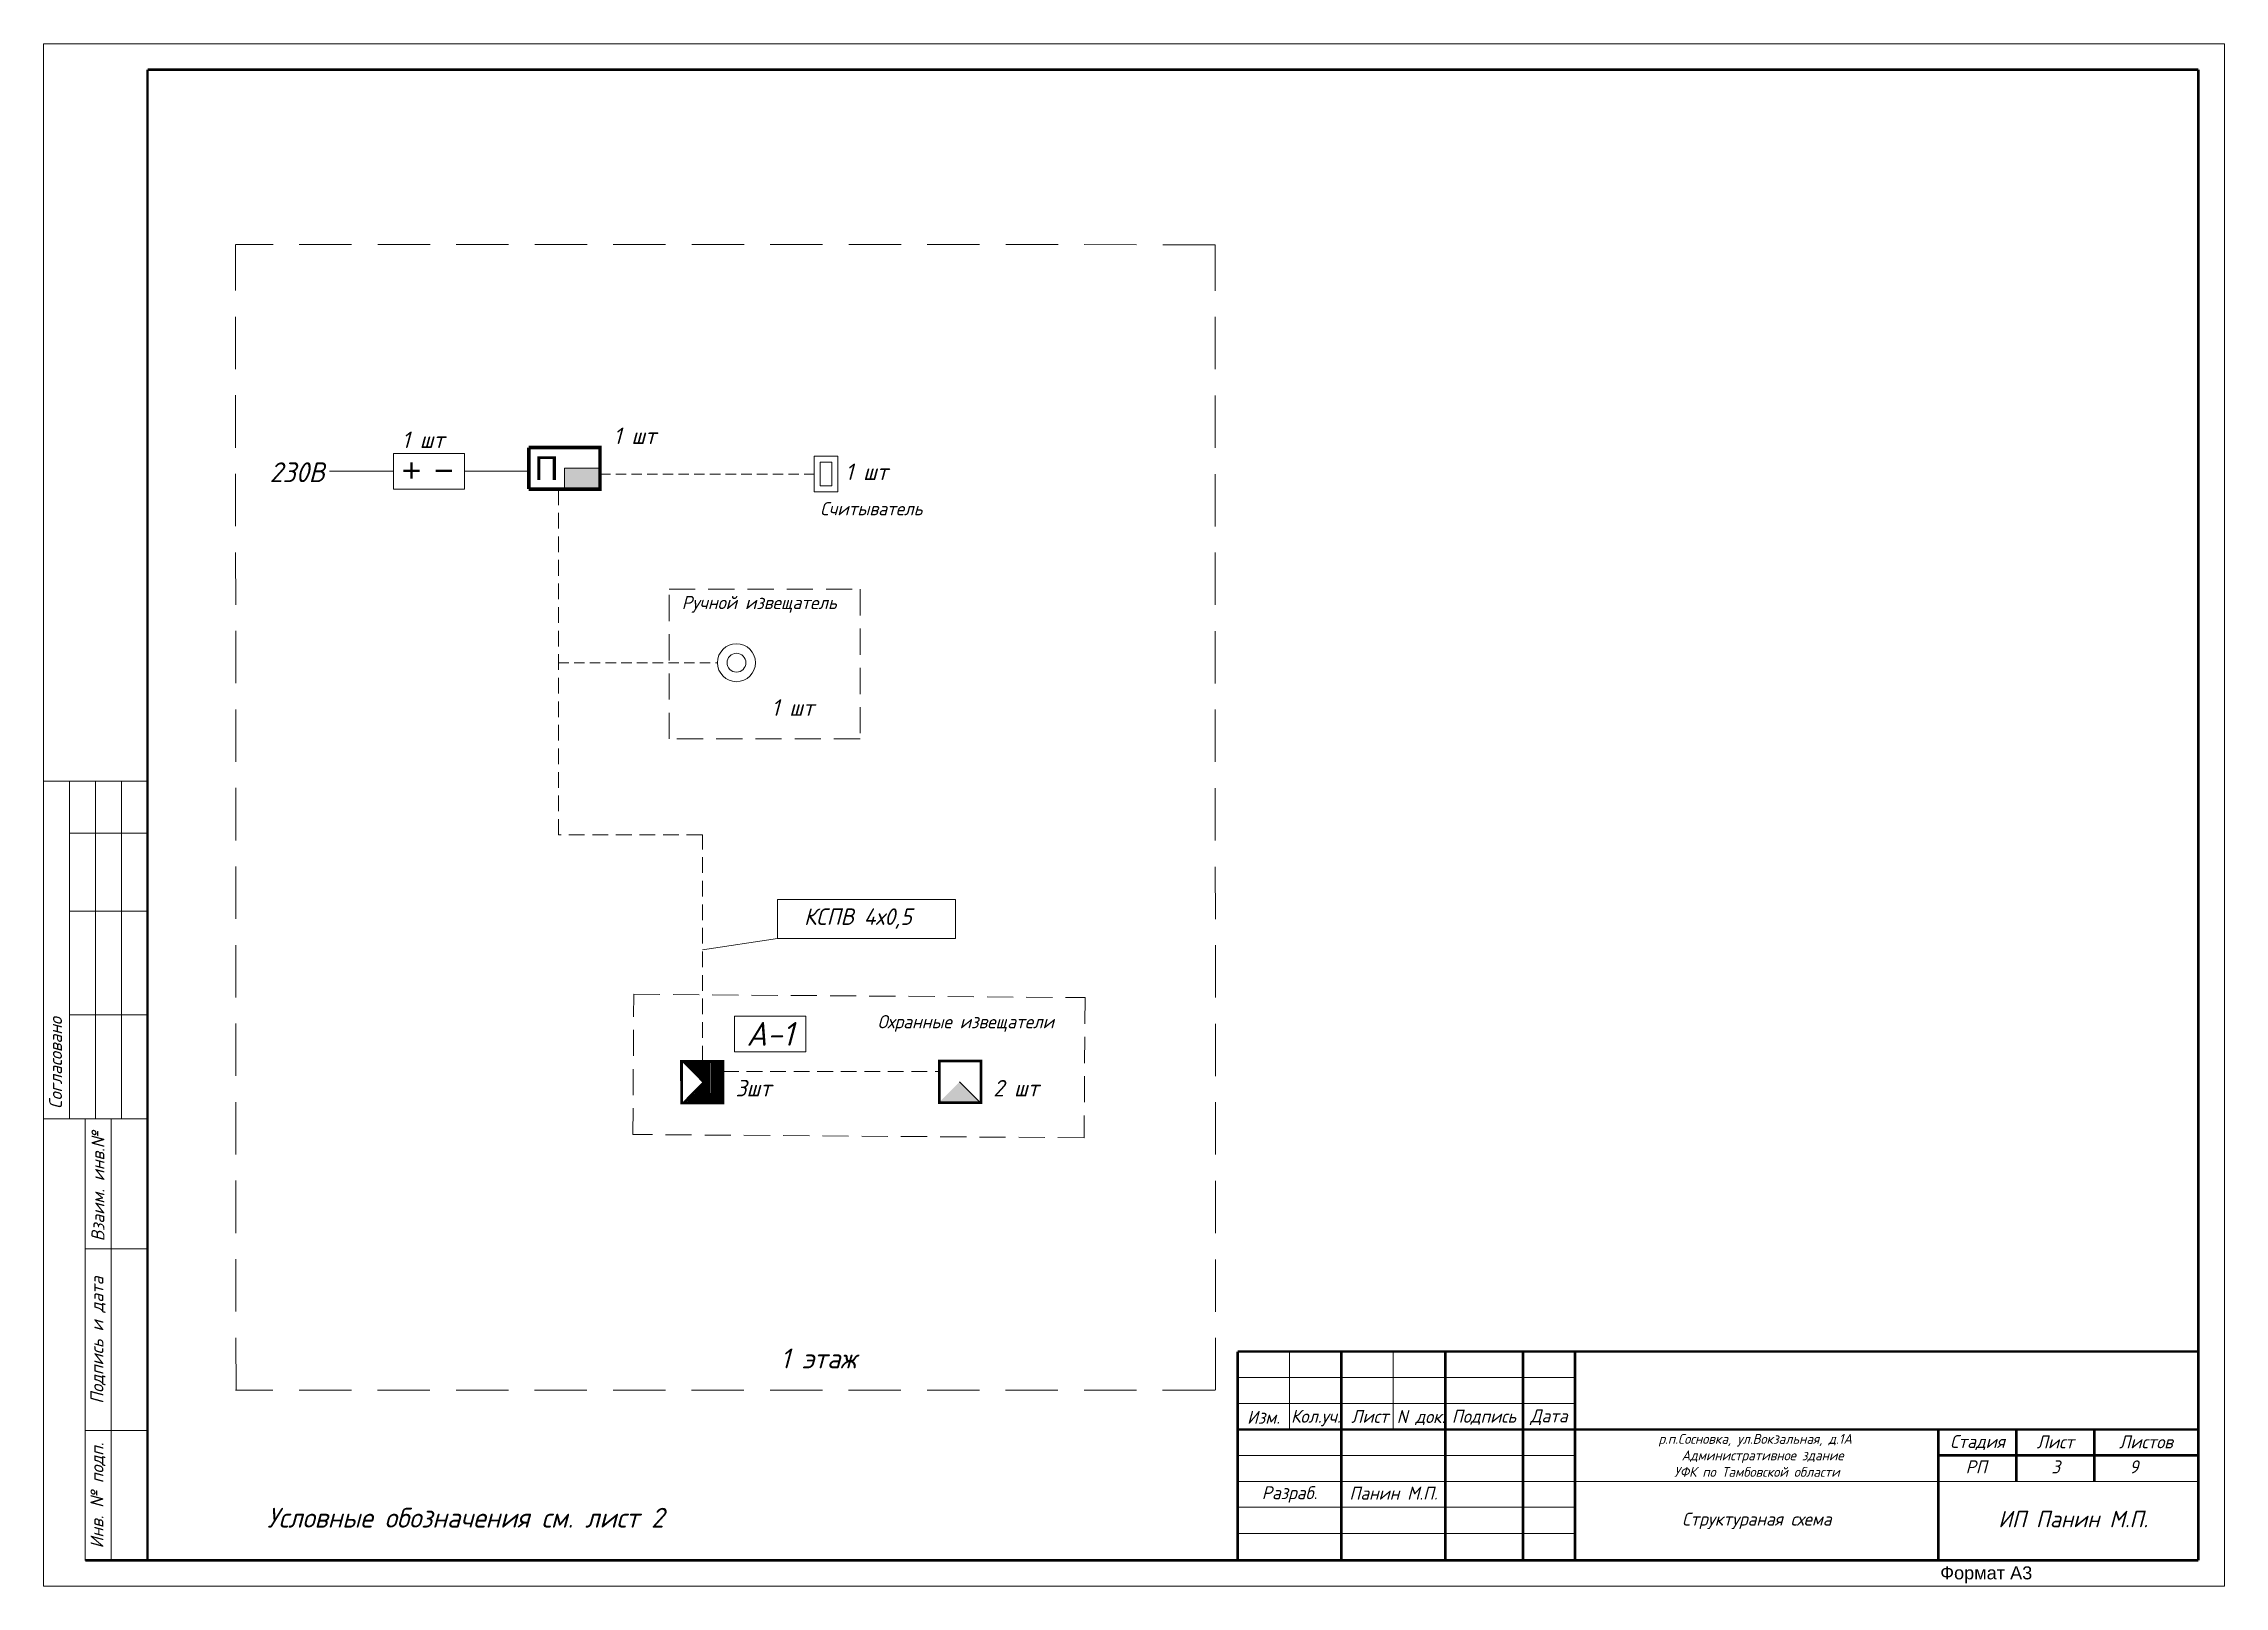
# Model space of a CAD drawing. Header units: inches. Extents: x -24 to 3888, y 393 to 1828.
# Drawn here: x 2818 to 2950.3, y 1399.9 to 1493.5 of the extents above; entities that cross this region are included whole.
import ezdxf

# ---------------------------------------------------------------- set-up
doc = ezdxf.new("R2010")
doc.units = ezdxf.units.IN
doc.header["$MEASUREMENT"] = 0
doc.linetypes.add('HIDDEN2', pattern=[4.7625, 3.175, -1.5875])
doc.linetypes.add('НЕВИДИМАЯ', pattern=[9.525, 6.35, -3.175])
doc.layers.get('0').transparency = 0.7
doc.layers.add('DESC', color=7, linetype='Continuous')
doc.styles.get("Standard").update_dxf_attribs({"font": 'GOST_Common Italic_0.ttf'})

msp = doc.modelspace()

# ---------------------------------------------------------------- texts
at = {"layer": 'DESC', "color": 0}
for s, p in [('Кол.уч.', (2893.7, 1409.82)), ('Лист', (2897.35, 1409.81)), ('N док.', (2900.12, 1409.8)), ('РП', (2934.63, 1406.75)), ('3', (2939.83, 1406.75)), ('9', (2944.56, 1406.75))]:
    msp.add_text(s, height=0.787, dxfattribs=at).set_placement(p)
at = {"layer": 'DESC', "color": 0, "attachment_point": 1}
for s, width, heights, insert, char_height in [('1 шт ', 6.4521, [0], (2839.76, 1469.93), 1), ('1 шт ', 6.4521, [0], (2852.6, 1470.17), 1), ('230В', 0.7525, [0], (2831.74, 1468.06), 1.2), ('1 шт ', 6.4521, [0], (2866.66, 1467.99), 1), ('Считыватель', 15.8242, [1.22], (2865.14, 1465.65), 0.8), ('\\pt2.4;Ручной извещатель', 15.8242, [1.22], (2856.74, 1459.96), 0.8), ('1 шт ', 6.4521, [0], (2862.18, 1453.69), 1), ('КСПВ 4х0,5 ', 9.1713, [1.06], (2864.16, 1441.01), 1), ('\\pt2.4;Охранные извещатели', 15.8242, [1.22], (2868.62, 1434.54), 0.8), ('3шт ', 6.4521, [0], (2860, 1430.61), 1), ('2 шт ', 6.4521, [0], (2875.64, 1430.61), 1), ('Условные обозначения см. лист 2', 37.2731, [2.89], (2831.59, 1404.66), 1.2)]:
    msp.add_mtext_dynamic_manual_height_columns(s, width=width, gutter_width=1, heights=heights, dxfattribs=dict(at, insert=insert, char_height=char_height))
at = {"layer": 'DESC', "color": 0, "attachment_point": 5}
for s, insert, char_height, width in [('{\\fArial|b0|i0|c204|p34;П}', (2848.54, 1467.7), 1.44, 2.16), ('A-1', (2862.1, 1433.4), 1.44, 4.32), ('Изм.', (2892.03, 1410.15), 0.787, 3.15), ('Подпись', (2905.41, 1410.15), 0.787, 4.725), ('Дата', (2909.35, 1410.15), 0.787, 3.15), ('Стадия', (2935.35, 1408.62), 0.787, 4.725), ('Лист', (2940.07, 1408.66), 0.787, 5.67), ('Листов', (2945.57, 1408.66), 0.787, 5.3325), ('Разраб.', (2893.61, 1405.47), 0.787, 6.3), ('Структураная схема', (2921.96, 1403.87), 0.7875, 22.05)]:
    msp.add_mtext(s, dxfattribs=dict(at, insert=insert, char_height=char_height, width=width))
at = {"layer": 'DESC', "color": 0, "char_height": 0.7875, "attachment_point": 1, "rotation": 90}
for s, insert, width in [('Cогласовано', (2818.36, 1428.83), 9.4622), ('Взаим. инв.№', (2820.93, 1420.82), 14.4387), ('Подпись и дата', (2820.87, 1410.97), 11.3549), ('Инв. № подп.', (2820.87, 1402.2), 13.2391)]:
    msp.add_mtext(s, dxfattribs=dict(at, insert=insert, width=width))
at = {"layer": 'DESC', "color": 0, "linetype": 'HIDDEN2', "ltscale": 0.3, "insert": (2862.73, 1414.32), "char_height": 1.2, "attachment_point": 1}
msp.add_mtext_dynamic_manual_height_columns('1 этаж', width=37.2731, gutter_width=1, heights=[2.89], dxfattribs=at)
at = {"layer": 'DESC', "color": 0, "lineweight": 15, "attachment_point": 1}
for s, width, heights, insert, char_height in [('\\pi23.32503;р.п.Сосновка, ул.Вокзальная, д.1А\\P\\pi24.36617; Административное здание \\P\\pi24.27003;УФК по Тамбовской области', 59.1919, [0], (2892.67, 1409.14), 0.6), ('\\pi4.80835;ИП Панин М.П.', 17.9743, [1.74], (2931.8, 1404.48), 1)]:
    msp.add_mtext_dynamic_manual_height_columns(s, width=width, gutter_width=1, heights=heights, dxfattribs=dict(at, insert=insert, char_height=char_height))
at = {"layer": 'DESC', "lineweight": 15, "insert": (2899.92, 1405.55), "char_height": 0.787, "width": 6.3, "attachment_point": 5}
msp.add_mtext('Панин М.П.', dxfattribs=at)
at = {"layer": 'DESC', "color": 0, "linetype": 'НЕВИДИМАЯ', "insert": (2933.09, 1401.11), "char_height": 0.7875, "width": 9.1777, "attachment_point": 1}
msp.add_mtext('{\\fArial|b0|i0|c204|p34;Формат А3}', dxfattribs=at)

# ---------------------------------------------------------------- blocks, each defined once
blk = doc.blocks.new('Объем')
at = {"const_width": 0.2}
blk.add_lwpolyline([(0, 0), (0, 3), (3, 3), (3, 0)], close=True, dxfattribs=at)
for points in [[(0.21, 2.94), (0.21, 0.09)], [(0.41, 2.94), (0.41, 0.09)], [(0.61, 2.94), (0.61, 0.09)], [(0.8, 2.94), (0.8, 0.09)], [(1.01, 2.94), (1.01, 0.09)], [(1.21, 2.94), (1.21, 0.09)], [(1.39, 1.52), (2.81, 2.97)], [(1.39, 2.94), (1.39, 0.09)], [(1.39, 1.48), (2.82, 0.03)], [(1.56, 2.93), (1.56, 1.76)], [(1.76, 2.94), (1.76, 1.94)], [(1.94, 2.95), (1.94, 2.15)], [(2.13, 2.93), (2.13, 2.33)], [(2.3, 2.93), (2.3, 2.52)], [(2.49, 2.94), (2.49, 2.7)], [(1.56, 0.09), (1.56, 1.25)], [(1.74, 0.06), (1.74, 1.05)], [(1.94, 0.06), (1.94, 0.87)], [(2.13, 0.05), (2.13, 0.66)], [(2.31, 0.06), (2.31, 0.48)], [(2.49, 0.07), (2.49, 0.29)]]:
    blk.add_lwpolyline(points, dxfattribs=at)

# ---------------------------------------------------------------- hatches: boundary and pattern name
at = {"layer": 'DESC'}
for points in [[(2849.62, 1467.7), (2849.62, 1466.44), (2851.78, 1466.44), (2851.78, 1467.7)], [(2874.85, 1429.23), (2873.59, 1430.49), (2872.33, 1429.23)]]:
    msp.add_hatch(color=0, dxfattribs=at).paths.add_polyline_path(points)

# ---------------------------------------------------------------- linework, layer by layer
at = {"layer": 'DESC', "color": 0, "lineweight": 15}
for p, q in [((2818.03, 1399.9), (2818.03, 1493.45)), ((2818.03, 1493.45), (2950.33, 1493.45)), ((2950.33, 1493.45), (2950.33, 1399.9)), ((2835.37, 1467.52), (2839.25, 1467.52)), ((2843.57, 1467.52), (2847.46, 1467.52)), ((2851.78, 1467.35), (2851.78, 1467.35)), ((2824.33, 1448.72), (2818.03, 1448.72)), ((2819.6, 1448.72), (2819.6, 1428.25)), ((2821.18, 1448.72), (2821.18, 1428.25)), ((2822.75, 1448.72), (2822.75, 1428.25)), ((2824.33, 1445.57), (2819.6, 1445.57)), ((2824.33, 1440.85), (2819.6, 1440.85)), ((2862.55, 1439.19), (2857.99, 1438.5)), ((2824.33, 1434.55), (2819.6, 1434.55)), ((2824.33, 1428.25), (2818.03, 1428.25)), ((2820.55, 1428.25), (2820.55, 1401.47)), ((2820.55, 1428.25), (2824.33, 1428.25)), ((2822.12, 1428.25), (2822.12, 1401.47)), ((2820.55, 1420.37), (2824.33, 1420.37)), ((2893.61, 1414.14), (2893.61, 1409.41)), ((2899.91, 1414.14), (2899.91, 1409.41)), ((2890.46, 1412.56), (2910.93, 1412.56)), ((2890.46, 1410.99), (2910.93, 1410.99)), ((2820.55, 1409.35), (2824.33, 1409.35)), ((2890.46, 1407.84), (2910.93, 1407.84)), ((2890.46, 1406.26), (2910.93, 1406.26)), ((2910.93, 1406.26), (2948.73, 1406.26)), ((2890.46, 1404.69), (2910.93, 1404.69)), ((2890.46, 1403.11), (2910.93, 1403.11)), ((2950.33, 1399.9), (2818.03, 1399.9))]:
    msp.add_line(p, q, dxfattribs=at)
at = {"layer": 'DESC', "color": 0, "linetype": 'HIDDEN2', "lineweight": 15}
for p, q in [((2889.1, 1481.26), (2829.67, 1481.27)), ((2829.7, 1411.8), (2829.67, 1481.26)), ((2889.12, 1411.79), (2889.1, 1481.25)), ((2889.09, 1411.79), (2829.66, 1411.8))]:
    msp.add_line(p, q, dxfattribs=at)
at = {"layer": 'DESC', "color": 0, "linetype": 'HIDDEN2', "lineweight": 15, "ltscale": 0.2}
for p, q in [((2851.78, 1467.35), (2864.77, 1467.35)), ((2849.26, 1455.91), (2858.91, 1455.91))]:
    msp.add_line(p, q, dxfattribs=at)
at = {"layer": 'DESC', "color": 0, "linetype": 'HIDDEN2', "lineweight": 15, "ltscale": 0.3}
for p, q in [((2849.26, 1445.47), (2849.26, 1466.44)), ((2857.99, 1445.47), (2849.26, 1445.47)), ((2857.99, 1431.73), (2857.99, 1445.47)), ((2859.25, 1431.12), (2872.37, 1431.12))]:
    msp.add_line(p, q, dxfattribs=at)
at = {"layer": 'DESC', "color": 0, "lineweight": 15}
for points, const_width in [([(2824.33, 1491.88), (2824.33, 1401.47), (2948.75, 1401.47)], 0.158), ([(2948.75, 1491.88), (2824.33, 1491.88)], 0.158), ([(2948.75, 1401.47), (2948.75, 1491.88)], 0.158), ([(2847.46, 1468.96), (2851.78, 1468.96), (2851.78, 1466.44), (2847.46, 1466.44)], 0.216), ([(2847.46, 1468.96), (2847.46, 1466.44)], 0.216), ([(2872.37, 1431.75), (2874.89, 1431.75), (2874.89, 1429.23), (2872.37, 1429.23), (2872.37, 1431.75)], 0.168), ([(2890.46, 1414.14), (2890.46, 1401.54)], 0.158), ([(2890.46, 1414.14), (2948.73, 1414.14)], 0.158), ([(2896.76, 1414.14), (2896.76, 1401.47)], 0.158), ([(2903.06, 1414.14), (2903.06, 1401.54)], 0.158), ([(2907.78, 1414.14), (2907.78, 1401.54)], 0.158), ([(2910.93, 1414.14), (2910.93, 1401.54)], 0.158), ([(2890.46, 1409.41), (2948.73, 1409.41)], 0.158), ([(2932.98, 1401.47), (2932.98, 1409.41)], 0.158), ([(2937.71, 1406.26), (2937.71, 1409.41)], 0.158), ([(2942.43, 1406.26), (2942.43, 1409.41)], 0.158), ([(2932.98, 1407.84), (2948.73, 1407.84)], 0.158), ([(2820.55, 1401.47), (2824.33, 1401.47)], 0.158)]:
    msp.add_lwpolyline(points, dxfattribs=dict(at, const_width=const_width))
for points in [[(2839.25, 1466.44), (2843.57, 1466.44), (2843.57, 1468.6), (2839.25, 1468.6)], [(2862.55, 1441.56), (2873.35, 1441.56), (2873.35, 1439.19), (2862.55, 1439.19)]]:
    msp.add_lwpolyline(points, close=True, dxfattribs=at)
at = {"layer": 'DESC', "color": 0, "linetype": 'НЕВИДИМАЯ', "lineweight": 15, "const_width": 0.144}
for points in [[(2839.86, 1467.55), (2840.84, 1467.55)], [(2840.34, 1468.06), (2840.34, 1467.08)], [(2841.82, 1467.55), (2842.8, 1467.55)]]:
    msp.add_lwpolyline(points, dxfattribs=at)
at = {"layer": 'DESC', "color": 0, "lineweight": 15}
for points in [[(2851.78, 1467.7), (2849.62, 1467.7)], [(2849.62, 1467.7), (2849.62, 1466.44)], [(2864.77, 1468.43), (2866.21, 1468.43), (2866.21, 1466.27), (2864.77, 1466.27), (2864.77, 1468.43)], [(2865.13, 1468.07), (2865.85, 1468.07), (2865.85, 1466.63), (2865.13, 1466.63), (2865.13, 1468.07)], [(2849.62, 1466.44), (2849.62, 1466.44)], [(2859.94, 1434.48), (2864.26, 1434.48), (2864.26, 1432.32), (2859.94, 1432.32), (2859.94, 1434.48)], [(2873.59, 1430.49), (2874.85, 1429.23)]]:
    msp.add_lwpolyline(points, dxfattribs=at)
at = {"layer": 'DESC', "color": 0, "linetype": 'HIDDEN2', "lineweight": 15, "ltscale": 0.5}
for points in [[(2855.97, 1460.36), (2867.56, 1460.36), (2867.56, 1451.29), (2855.97, 1451.29)], [(2853.83, 1435.8), (2881.21, 1435.6), (2881.15, 1427.1), (2853.78, 1427.3)]]:
    msp.add_lwpolyline(points, close=True, dxfattribs=at)
at = {"layer": 'DESC', "color": 0, "linetype": 'Continuous', "lineweight": 15}
for radius in [1.15, 0.573]:
    msp.add_circle((2860.06, 1455.91), radius, dxfattribs=at)

# ---------------------------------------------------------------- block references
at = {"layer": 'DESC', "color": 0, "xscale": -0.8399520000000997, "yscale": 0.8399520000000122, "zscale": 0.8399520000000001, "rotation": 0.05815664228504325}
msp.add_blockref('Объем', (2859.25, 1429.21), dxfattribs=at)

msp.set_redraw_order([(e.dxf.handle, doc.entitydb.next_handle()) for e in msp.query("TEXT MTEXT ATTDEF DIMENSION ARC_DIMENSION")])  # texts and dimensions are drawn at this point

doc.saveas('drawing.dxf')
